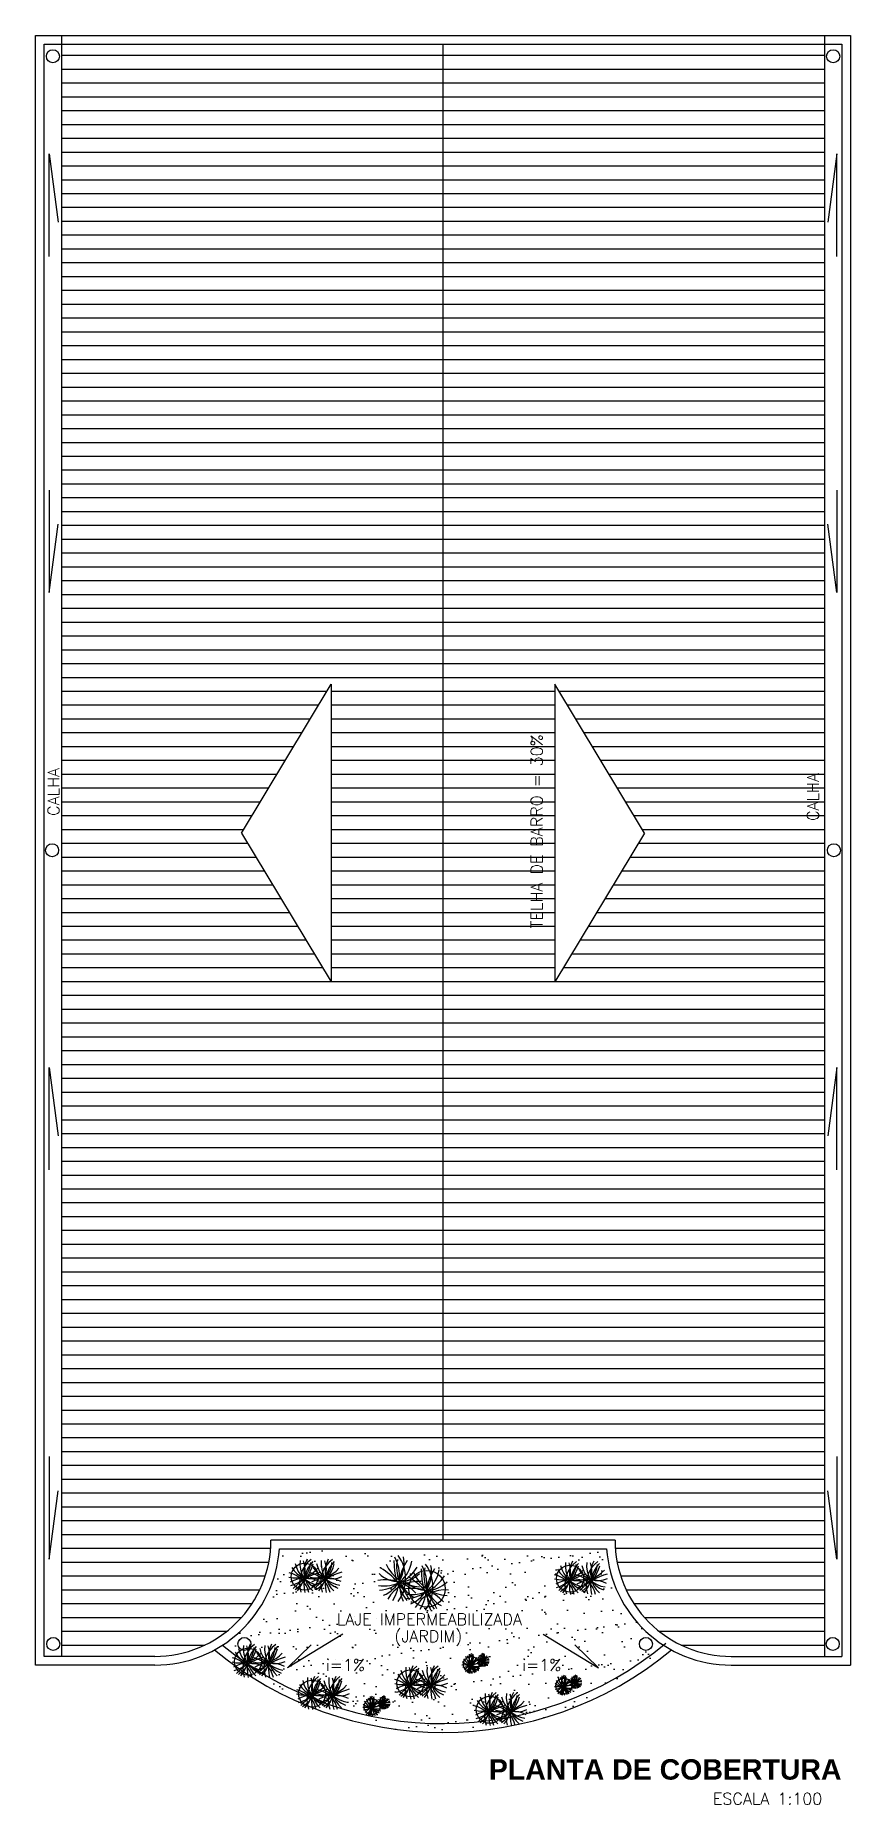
# Model space of a CAD drawing. Extents: x -230.3 to -156.5, y 53.3 to 122.6.
# Drawn here: x -194.61 to -180.61, y 76.82 to 107.22 of the extents above; entities that cross this region are included whole.
import ezdxf
from ezdxf.enums import TextEntityAlignment as Align

# ---------------------------------------------------------------- set-up
doc = ezdxf.new("R2010")
doc.units = 0
doc.header["$MEASUREMENT"] = 0
for name, color, linetype in [('ALVENARIA', 7, 'CONTINUOUS'), ('ALVENARIA1', 44, 'CONTINUOUS'), ('ALVENARIA2', 9, 'CONTINUOUS'), ('COBERTURA', 6, 'CONTINUOUS'), ('COTA', 1, 'CONTINUOUS'), ('JARDIM', 90, 'CONTINUOUS'), ('TEXTO2', 40, 'CONTINUOUS'), ('TEXTO5', 5, 'CONTINUOUS')]:
    doc.layers.add(name, color=color, linetype=linetype)
doc.styles.add('SANSSERIFBOLD', font='sasb____.pfb')
doc.styles.add('SIMPLEX', font='SIMPLEX.SHX')

msp = doc.modelspace()

# ---------------------------------------------------------------- texts
at = {"layer": 'TEXTO2', "style": 'SIMPLEX'}
for s, p in [('TELHA DE BARRO = 30%', (-185.895, 93.54)), ('CALHA ', (-194.195, 94.287)), ('CALHA ', (-181.154, 94.2))]:
    msp.add_text(s, height=0.2, rotation=90, dxfattribs=at).set_placement(p, align=Align.CENTER)
for s, p in [('LAJE IMPERMEABILIZADA', (-189.43, 79.905)), ('(JARDIM)', (-188.44, 79.613)), ('i=1%', (-189.616, 79.118)), ('i=1%', (-186.245, 79.118)), ('ESCALA 1:100', (-182.969, 76.821))]:
    msp.add_text(s, height=0.2, dxfattribs=at).set_placement(p)
at = {"layer": 'TEXTO5', "style": 'SANSSERIFBOLD'}
msp.add_text('PLANTA DE COBERTURA', height=0.35, dxfattribs=at).set_placement((-180.762, 77.25), align=Align.RIGHT)

# ---------------------------------------------------------------- hatches: boundary and pattern name
at = {"layer": 'COTA'}
h = msp.add_hatch(dxfattribs=at)
h.set_pattern_fill('LINE', color=256, scale=1.9, style=0)
h.paths.add_polyline_path([(-187.606, 107.067), (-194.156, 107.067), (-194.156, 79.367), (-192.556, 79.367, 0.414923), (-190.561, 81.367), (-187.606, 81.367)])
h.paths.add_polyline_path([(-189.527, 90.958), (-191.066, 93.513), (-189.527, 96.068)], flags=16)
h.paths.add_polyline_path([(-181.056, 107.067), (-187.606, 107.067), (-187.606, 81.367), (-184.651, 81.367, 0.414923), (-182.656, 79.367), (-181.056, 79.367)])
h.paths.add_polyline_path([(-185.684, 90.958), (-185.684, 96.068), (-184.146, 93.513)], flags=16)
h.paths.add_polyline_path([(-194.145, 93.651), (-194.145, 94.685), (-194.445, 94.685), (-194.445, 93.651)], flags=9)
h.paths.add_polyline_path([(-185.845, 91.561), (-185.845, 95.519), (-186.145, 95.519), (-186.145, 91.561)], flags=24)
h.paths.add_polyline_path([(-181.104, 93.564), (-181.104, 94.598), (-181.404, 94.598), (-181.404, 93.564)], flags=24)
at = {"layer": 'JARDIM'}
h = msp.add_hatch(dxfattribs=at)
h.set_pattern_fill('AR-SAND', color=256, scale=0.25, style=0)
h.paths.add_polyline_path([(-183.818, 79.559, -0.236938), (-184.796, 81.217), (-190.416, 81.217, -0.236938), (-191.394, 79.559, 0.017441), (-191.06, 79.306, -0.230589), (-190.857, 79.309, -0.002161), (-190.854, 79.313, -0.002823), (-190.855, 79.308, -0.146758), (-190.756, 79.217, 0.021245), (-190.729, 79.248, 0.069163), (-190.661, 79.132, -0.076944), (-190.596, 79.272, -0.014578), (-190.59, 79.297, -0.095675), (-190.593, 79.097, 0.001619), (-190.59, 79.098, -0.106848), (-190.489, 79.313, -0.133367), (-190.581, 79.101, 0.026735), (-190.533, 79.12, -0.016426), (-190.562, 79.075, -0.046329), (-190.465, 79.063, -0.066861), (-190.564, 79.072, -0.009297), (-190.582, 79.048, 0.036797), (-190.557, 78.988, 0.025377), (-190.013, 78.716, -0.30946), (-189.754, 78.758, -0.002161), (-189.751, 78.761, -0.002823), (-189.751, 78.756, -0.146758), (-189.653, 78.666, 0.021245), (-189.625, 78.696, 0.069163), (-189.557, 78.581, -0.076944), (-189.493, 78.72, -0.014578), (-189.487, 78.745, -0.095675), (-189.49, 78.546, 0.001619), (-189.487, 78.547, -0.106848), (-189.386, 78.761, -0.133367), (-189.478, 78.55, 0.026735), (-189.43, 78.569, -0.016426), (-189.459, 78.523, -0.046329), (-189.362, 78.512, -0.066861), (-189.461, 78.521, -0.004541), (-189.469, 78.509, 0.024841), (-188.894, 78.352, -0.013587), (-188.881, 78.38, -0.2932), (-188.96, 78.503, -0.446717), (-188.81, 78.637, -0.002161), (-188.809, 78.64, -0.002823), (-188.809, 78.637, -0.215594), (-188.713, 78.579, -0.014648), (-188.686, 78.598, 0.055738), (-188.653, 78.571, -0.076944), (-188.647, 78.632, -0.014578), (-188.648, 78.642, -0.095675), (-188.623, 78.567, 0.001619), (-188.622, 78.568, -0.106848), (-188.612, 78.661, -0.133367), (-188.619, 78.57, 0.026735), (-188.604, 78.583, -0.016426), (-188.609, 78.563, -0.046329), (-188.571, 78.571, -0.066861), (-188.609, 78.561, -0.019552), (-188.617, 78.537, 0.006687), (-188.616, 78.532, 0.005097), (-188.619, 78.534, -0.00795), (-188.623, 78.524, -0.045961), (-188.629, 78.486, -0.042346), (-188.643, 78.517, 0.036313), (-188.669, 78.468, -0.023486), (-188.695, 78.465, -0.361301), (-188.839, 78.368, -0.022633), (-188.848, 78.342, 0.076224), (-187.032, 78.24, -0.034826), (-187.035, 78.272, -0.550393), (-186.703, 78.482, -0.002161), (-186.7, 78.486, -0.002823), (-186.701, 78.481, -0.146758), (-186.603, 78.391, 0.021245), (-186.575, 78.421, 0.064439), (-186.512, 78.313, 0.000349), (-186.504, 78.314, -0.072379), (-186.442, 78.445, -0.014578), (-186.436, 78.47, -0.06751), (-186.431, 78.328, 0.000489), (-186.419, 78.331, -0.078971), (-186.335, 78.486, -0.089317), (-186.385, 78.338, 0.120154)])
h.paths.add_polyline_path([(-188.066, 79.114, -0.002161), (-188.063, 79.118, -0.002823), (-188.064, 79.113, -0.146758), (-187.966, 79.023, 0.021245), (-187.938, 79.053, 0.069163), (-187.87, 78.938, -0.076944), (-187.805, 79.077, -0.014578), (-187.799, 79.102, -0.095675), (-187.803, 78.903, 0.001619), (-187.8, 78.904, -0.106848), (-187.698, 79.118, -0.133367), (-187.79, 78.907, 0.026735), (-187.742, 78.925, -0.016426), (-187.771, 78.88, -0.046329), (-187.674, 78.869, -0.066861), (-187.773, 78.878, -0.019552), (-187.812, 78.827, 0.006687), (-187.813, 78.812, 0.005097), (-187.819, 78.819, -0.00795), (-187.836, 78.799, -0.045961), (-187.882, 78.715, -0.042346), (-187.889, 78.799, 0.031568), (-187.979, 78.718, -0.01891), (-188.01, 78.732, -0.6501), (-188.398, 78.904, -0.550393)], flags=16)
h.paths.add_polyline_path([(-188.17, 79.077, -0.014578), (-188.164, 79.102, -0.097754), (-188.168, 78.898, 0.007837), (-188.165, 78.885, 0.011576), (-188.149, 78.88, -0.052184), (-188.039, 78.869, -0.066861), (-188.138, 78.878, -0.030703), (-188.201, 78.799, -0.045961), (-188.247, 78.715, -0.191317)], flags=0)
h.paths.add_polyline_path([(-188.151, 80.369, -0.01891), (-188.196, 80.363, 0.031568), (-188.279, 80.504, -0.042346), (-188.322, 80.398, -0.045961), (-188.348, 80.526, -0.00795), (-188.362, 80.558, 0.005097), (-188.372, 80.551, 0.006687), (-188.368, 80.571, -0.019552), (-188.397, 80.652, -0.066861), (-188.528, 80.68, -0.046329), (-188.399, 80.656, -0.016426), (-188.418, 80.726, 0.026735), (-188.364, 80.682, -0.133367), (-188.397, 80.992, -0.106848), (-188.353, 80.675, 0.001619), (-188.349, 80.672, -0.095675), (-188.273, 80.931, -0.014578), (-188.276, 80.896, -0.076944), (-188.249, 80.691, 0.069163), (-188.114, 80.812, 0.021245), (-188.091, 80.762, -0.146758), (-187.928, 80.839, -0.002823), (-187.927, 80.845, -0.002161), (-187.924, 80.839, -0.455701), (-187.567, 80.529, -0.763374)], flags=16)
h.paths.add_polyline_path([(-187.927, 80.505, -0.066861), (-188.058, 80.534, -0.052184), (-187.912, 80.504, 0.011576), (-187.889, 80.504, 0.007837), (-187.879, 80.52, -0.097754), (-187.803, 80.784, -0.014578), (-187.805, 80.75, -0.191317), (-187.851, 80.251, -0.045961), (-187.878, 80.379, -0.030703)], flags=0)
h.paths.add_polyline_path([(-187.107, 79.367, -0.002161), (-187.106, 79.37, -0.002823), (-187.105, 79.367, -0.215594), (-187.01, 79.309, -0.014648), (-186.983, 79.328, 0.055738), (-186.949, 79.301, -0.076944), (-186.943, 79.361, -0.014578), (-186.944, 79.372, -0.095675), (-186.92, 79.297, 0.001619), (-186.919, 79.297, -0.106848), (-186.909, 79.391, -0.133367), (-186.916, 79.3, 0.026735), (-186.9, 79.313, -0.016426), (-186.905, 79.292, -0.046329), (-186.867, 79.3, -0.066861), (-186.906, 79.291, -0.019552), (-186.913, 79.267, 0.006687), (-186.912, 79.261, 0.005097), (-186.915, 79.263, -0.00795), (-186.919, 79.254, -0.045961), (-186.925, 79.216, -0.042346), (-186.939, 79.247, 0.036313), (-186.965, 79.198, -0.023486), (-186.991, 79.195, -0.867182), (-187.257, 79.232, -0.446717)], flags=16)
h.paths.add_polyline_path([(-187.157, 79.327, -0.014578), (-187.158, 79.342, -0.095675), (-187.122, 79.231, 0.033425), (-187.093, 79.255, -0.016426), (-187.101, 79.225, -0.046329), (-187.045, 79.237, -0.066861), (-187.101, 79.223, -0.030703), (-187.121, 79.168, -0.045961), (-187.13, 79.113, -0.084031), (-187.162, 79.205, 0.002835), (-187.165, 79.206, 0.002345), (-187.163, 79.207, -0.103735)], flags=0)
h.paths.add_polyline_path([(-189.629, 80.659, 0.006687), (-189.63, 80.644, 0.005097), (-189.636, 80.651, -0.00795), (-189.653, 80.631, -0.045961), (-189.7, 80.547, -0.042346), (-189.707, 80.632, 0.031568), (-189.797, 80.55, -0.01891), (-189.827, 80.564, -0.6501), (-190.215, 80.736, -0.550393), (-189.883, 80.946, -0.002161), (-189.88, 80.95, -0.002823), (-189.881, 80.945, -0.146758), (-189.783, 80.855, 0.021245), (-189.755, 80.885, 0.069163), (-189.687, 80.77, -0.076944), (-189.622, 80.909, -0.014578), (-189.617, 80.934, -0.095675), (-189.62, 80.735, 0.001619), (-189.617, 80.736, -0.106848), (-189.516, 80.95, -0.133367), (-189.607, 80.739, 0.026735), (-189.559, 80.757, -0.016426), (-189.589, 80.712, -0.046329), (-189.492, 80.701, -0.066861), (-189.59, 80.71, -0.019552)], flags=16)
h.paths.add_polyline_path([(-190.018, 80.631, -0.045961), (-190.065, 80.547, -0.191317), (-189.987, 80.909, -0.014578), (-189.982, 80.934, -0.097754), (-189.986, 80.731, 0.007837), (-189.982, 80.717, 0.011576), (-189.966, 80.712, -0.052184), (-189.857, 80.701, -0.066861), (-189.955, 80.71, -0.030703)], flags=0)
h.paths.add_polyline_path([(-191.13, 79.581, -1), (-190.905, 79.581, -1)], flags=16)
h.paths.add_polyline_path([(-185.516, 78.994, -0.002161), (-185.516, 78.997, -0.002823), (-185.515, 78.994, -0.215594), (-185.42, 78.936, -0.014648), (-185.393, 78.955, 0.055738), (-185.359, 78.928, -0.076944), (-185.353, 78.989, -0.014578), (-185.354, 78.999, -0.095675), (-185.33, 78.924, 0.001619), (-185.329, 78.924, -0.106848), (-185.318, 79.018, -0.133367), (-185.326, 78.927, 0.026735), (-185.31, 78.94, -0.016426), (-185.315, 78.919, -0.046329), (-185.277, 78.928, -0.066861), (-185.315, 78.918, -0.019552), (-185.323, 78.894, 0.006687), (-185.322, 78.888, 0.005097), (-185.325, 78.89, -0.00795), (-185.329, 78.881, -0.045961), (-185.335, 78.843, -0.042346), (-185.349, 78.874, 0.036313), (-185.375, 78.825, -0.023486), (-185.401, 78.822, -0.867182), (-185.666, 78.86, -0.446717)], flags=17)
h.paths.add_polyline_path([(-185.567, 78.954, -0.014578), (-185.568, 78.969, -0.095675), (-185.532, 78.858, 0.033425), (-185.503, 78.882, -0.016426), (-185.511, 78.852, -0.046329), (-185.455, 78.864, -0.066861), (-185.511, 78.85, -0.030703), (-185.531, 78.795, -0.045961), (-185.54, 78.74, -0.084031), (-185.572, 78.832, 0.002835), (-185.575, 78.833, 0.002345), (-185.573, 78.834, -0.103735)], flags=16)
h.paths.add_polyline_path([(-185.655, 80.704, -0.550393), (-185.324, 80.914, -0.002161), (-185.321, 80.918, -0.002823), (-185.322, 80.913, -0.146758), (-185.224, 80.823, 0.021245), (-185.196, 80.853, 0.069163), (-185.128, 80.738, -0.076944), (-185.063, 80.877, -0.014578), (-185.057, 80.902, -0.095675), (-185.06, 80.702, 0.001619), (-185.057, 80.703, -0.106848), (-184.956, 80.918, -0.133367), (-185.048, 80.706, 0.026735), (-185, 80.725, -0.016426), (-185.029, 80.68, -0.046329), (-184.932, 80.669, -0.066861), (-185.031, 80.677, -0.019552), (-185.07, 80.627, 0.006687), (-185.071, 80.612, 0.005097), (-185.076, 80.619, -0.00795), (-185.094, 80.599, -0.045961), (-185.14, 80.515, -0.042346), (-185.147, 80.599, 0.031568), (-185.237, 80.517, -0.01891), (-185.268, 80.532, -0.6501)], flags=16)
h.paths.add_polyline_path([(-185.428, 80.877, -0.014578), (-185.422, 80.902, -0.097754), (-185.426, 80.698, 0.007837), (-185.423, 80.685, 0.011576), (-185.407, 80.68, -0.052184), (-185.297, 80.669, -0.066861), (-185.396, 80.677, -0.030703), (-185.458, 80.599, -0.045961), (-185.505, 80.515, -0.191317)], flags=0)
h.paths.add_polyline_path([(-184.008, 79.581, -1), (-184.233, 79.581, -1)], flags=16)
h.paths.add_polyline_path([(-183.681, 79.478, -0.018601), (-183.818, 79.559, -0.115074), (-186.267, 78.363, -0.06877), (-186.379, 78.293, -0.016426), (-186.408, 78.248, -0.08176), (-186.24, 78.216, 0.117592)])
h.paths.add_polyline_path([(-187.032, 78.24, -0.103241), (-189.469, 78.509, -0.004756), (-189.478, 78.496, 0.120631), (-189.367, 78.32, 0.098767), (-186.972, 78.095, -0.003299), (-186.963, 78.104, -0.16895)])
h.paths.add_polyline_path([(-190.603, 79.015, 0.081444), (-190.588, 78.834, 0.022947), (-190.082, 78.583, -0.16636), (-190.013, 78.716, -0.027595)], flags=17)
h.paths.add_polyline_path([(-191.394, 79.559, -0.018601), (-191.531, 79.478, 0.018699), (-191.166, 79.198, -0.168141), (-191.06, 79.306, -0.017441)])
h.paths.add_polyline_path([(-188.516, 79.47), (-187.097, 79.47), (-187.097, 79.928), (-188.516, 79.928)], flags=24)
h.paths.add_polyline_path([(-186.295, 79.068), (-185.547, 79.068), (-185.547, 79.368), (-186.295, 79.368)], flags=25)
h.paths.add_polyline_path([(-189.666, 79.068), (-188.919, 79.068), (-188.919, 79.368), (-189.666, 79.368)], flags=24)
h.paths.add_polyline_path([(-189.48, 79.855), (-185.723, 79.855), (-185.723, 80.155), (-189.48, 80.155)], flags=24)

# ---------------------------------------------------------------- linework, layer by layer
at = {"layer": 'ALVENARIA'}
for p, q in [((-194.606, 107.217), (-180.606, 107.217)), ((-194.606, 79.217), (-194.606, 107.217)), ((-194.456, 107.067), (-180.756, 107.067)), ((-194.456, 79.367), (-194.456, 107.067)), ((-187.606, 107.067), (-187.606, 81.367)), ((-180.756, 107.067), (-180.756, 79.367)), ((-180.606, 107.217), (-180.606, 79.217)), ((-190.561, 81.367), (-184.651, 81.367)), ((-190.416, 81.217), (-184.796, 81.217)), ((-192.556, 79.367), (-194.456, 79.367)), ((-182.656, 79.367), (-180.756, 79.367)), ((-192.556, 79.217), (-194.606, 79.217)), ((-182.656, 79.217), (-180.606, 79.217))]:
    msp.add_line(p, q, dxfattribs=at)
for centre, radius, start, end in [((-192.556, 81.362), 1.995, 270, 0.1388), ((-192.556, 81.362), 2.145, 270, 356.1197), ((-182.656, 81.362), 2.145, 183.8803, 270), ((-182.656, 81.362), 1.995, 179.8612, 270)]:
    msp.add_arc(centre, radius, start, end, dxfattribs=at)
at = {"layer": 'ALVENARIA1'}
for p, q in [((-194.156, 107.217), (-194.156, 79.367)), ((-181.056, 107.217), (-181.056, 79.367)), ((-194.37, 105.179), (-194.213, 104.006)), ((-194.37, 103.419), (-194.37, 105.179)), ((-180.842, 105.179), (-180.999, 104.006)), ((-180.842, 103.419), (-180.842, 105.179)), ((-194.37, 99.406), (-194.37, 97.646)), ((-180.842, 99.406), (-180.842, 97.646)), ((-194.37, 97.646), (-194.213, 98.819)), ((-180.842, 97.646), (-180.999, 98.819)), ((-194.37, 87.725), (-194.37, 89.485)), ((-194.37, 89.485), (-194.213, 88.312)), ((-180.842, 89.485), (-180.999, 88.312)), ((-180.842, 87.725), (-180.842, 89.485)), ((-194.37, 82.8), (-194.37, 81.04)), ((-180.842, 82.8), (-180.842, 81.04)), ((-194.37, 81.04), (-194.213, 82.213)), ((-180.842, 81.04), (-180.999, 82.213)), ((-189.328, 79.749), (-190.277, 79.17)), ((-185.883, 79.749), (-184.935, 79.17)), ((-190.277, 79.17), (-189.871, 79.566)), ((-184.935, 79.17), (-185.341, 79.566))]:
    msp.add_line(p, q, dxfattribs=at)
for radius, start in [(6.15, 230.3396), (6, 230.8525)]:
    msp.add_arc((-187.606, 84.212), radius, start, 309.6604, dxfattribs=at)
at = {"layer": 'ALVENARIA2'}
for p, q in [((-191.066, 93.513), (-189.527, 96.068)), ((-189.527, 96.068), (-189.527, 90.958)), ((-185.684, 96.068), (-185.684, 90.958)), ((-184.146, 93.513), (-185.684, 96.068)), ((-191.066, 93.513), (-189.527, 90.958)), ((-184.146, 93.513), (-185.684, 90.958))]:
    msp.add_line(p, q, dxfattribs=at)
at = {"layer": 'COBERTURA'}
for centre in [(-194.306, 106.859), (-180.905, 106.859), (-194.319, 93.217), (-180.892, 93.217), (-194.3, 79.581), (-191.017, 79.581), (-184.121, 79.581), (-180.912, 79.581)]:
    msp.add_circle(centre, 0.112, dxfattribs=at)
at = {"layer": 'JARDIM'}
for centre, radius in [((-189.983, 80.736), 0.232), ((-185.423, 80.704), 0.232), ((-187.881, 80.529), 0.314), ((-190.956, 79.277), 0.232), ((-187.121, 79.232), 0.135), ((-188.165, 78.904), 0.232), ((-189.853, 78.726), 0.232), ((-185.531, 78.86), 0.135), ((-188.825, 78.503), 0.135), ((-186.802, 78.45), 0.232)]:
    msp.add_circle(centre, radius, dxfattribs=at)
for centre, radius, start, end in [((-190.124, 81.197), 0.483, 254.6842, 319.3279), ((-190.316, 81.014), 0.44, 283.0268, 355.7665), ((-189.873, 81.073), 0.372, 208.3634, 296.259), ((-190.625, 81.18), 0.818, 305.8105, 344.1154), ((-189.672, 81.073), 0.486, 193.1846, 261.312), ((-190.499, 80.843), 0.526, 318.4266, 18.1677), ((-189.57, 80.631), 0.502, 126.891, 198.3431), ((-189.621, 80.956), 0.443, 172.6099, 249.3531), ((-189.557, 80.824), 0.438, 151.1844, 229.1335), ((-189.435, 80.609), 0.561, 136.1311, 194.9477), ((-189.759, 81.197), 0.483, 254.6842, 319.3279), ((-189.951, 81.014), 0.44, 283.0268, 355.7665), ((-189.508, 81.073), 0.372, 208.3634, 296.259), ((-190.26, 81.18), 0.818, 305.8105, 344.1154), ((-189.307, 81.073), 0.486, 193.1846, 261.312), ((-190.134, 80.843), 0.526, 318.4266, 18.1677), ((-189.205, 80.631), 0.502, 126.891, 198.3431), ((-189.256, 80.956), 0.443, 172.6099, 249.3531), ((-189.192, 80.824), 0.438, 151.1844, 229.1335), ((-189.07, 80.609), 0.561, 136.1311, 194.9477), ((-188.617, 81.234), 0.656, 261.3709, 329.4984), ((-188.73, 81.104), 0.598, 273.3298, 350.0731), ((-189.358, 79.775), 1.303, 25.4134, 58.276), ((-188.865, 80.959), 0.592, 293.5494, 11.4985), ((-187.984, 81.213), 0.652, 203.3551, 267.9988), ((-189.109, 80.731), 0.758, 327.7352, 26.5519), ((-187.344, 80.989), 1.105, 178.5676, 216.8724), ((-187.81, 80.899), 0.594, 166.9165, 239.6561), ((-188.926, 80.705), 0.678, 324.3398, 35.7919), ((-187.642, 80.605), 0.71, 144.5153, 204.2564), ((-188.259, 80.957), 0.598, 273.3298, 350.0731), ((-188.394, 80.812), 0.592, 293.5494, 11.4985), ((-188.639, 80.584), 0.758, 327.7352, 26.5519), ((-186.874, 80.842), 1.105, 178.5676, 216.8724), ((-187.34, 80.752), 0.594, 166.9165, 239.6561), ((-188.456, 80.558), 0.678, 324.3398, 35.7919), ((-187.172, 80.458), 0.71, 144.5153, 204.2564), ((-185.757, 80.981), 0.44, 283.0268, 355.7665), ((-185.313, 81.04), 0.372, 208.3634, 296.259), ((-186.066, 81.147), 0.818, 305.8105, 344.1154), ((-185.113, 81.04), 0.486, 193.1846, 261.312), ((-185.94, 80.81), 0.526, 318.4266, 18.1677), ((-185.01, 80.598), 0.502, 126.891, 198.3431), ((-185.061, 80.923), 0.443, 172.6099, 249.3531), ((-184.875, 80.576), 0.561, 136.1311, 194.9477), ((-184.998, 80.791), 0.438, 151.1844, 229.1335), ((-185.392, 80.981), 0.44, 283.0268, 355.7665), ((-184.948, 81.04), 0.372, 208.3634, 296.259), ((-185.701, 81.147), 0.818, 305.8105, 344.1154), ((-184.748, 81.04), 0.486, 193.1846, 261.312), ((-185.575, 80.81), 0.526, 318.4266, 18.1677), ((-184.645, 80.598), 0.502, 126.891, 198.3431), ((-184.696, 80.923), 0.443, 172.6099, 249.3531), ((-184.511, 80.576), 0.561, 136.1311, 194.9477), ((-184.633, 80.791), 0.438, 151.1844, 229.1335), ((-190.339, 80.375), 0.437, 11.7783, 78.0078), ((-189.966, 80.184), 0.528, 62.3844, 119.9728), ((-189.469, 79.878), 0.964, 104.407, 137.2696), ((-189.974, 80.375), 0.437, 11.7783, 78.0078), ((-189.601, 80.184), 0.528, 62.3844, 119.9728), ((-189.105, 79.878), 0.964, 104.407, 137.2696), ((-188.595, 79.97), 0.714, 42.7101, 100.2985), ((-188.358, 81.153), 0.503, 226.4239, 314.3196), ((-188.037, 80.066), 0.59, 84.6752, 150.9046), ((-188.146, 81.087), 0.656, 261.3709, 329.4984), ((-187.887, 81.007), 0.503, 226.4239, 314.3196), ((-188.888, 79.628), 1.303, 25.4134, 58.276), ((-187.514, 81.066), 0.652, 203.3551, 267.9988), ((-185.564, 81.165), 0.483, 254.6842, 319.3279), ((-185.779, 80.342), 0.437, 11.7783, 78.0078), ((-185.407, 80.152), 0.528, 62.3844, 119.9728), ((-184.91, 79.846), 0.964, 104.407, 137.2696), ((-185.199, 81.165), 0.483, 254.6842, 319.3279), ((-185.415, 80.342), 0.437, 11.7783, 78.0078), ((-185.042, 80.152), 0.528, 62.3844, 119.9728), ((-184.545, 79.846), 0.964, 104.407, 137.2696), ((-188.124, 79.823), 0.714, 42.7101, 100.2985), ((-187.567, 79.919), 0.59, 84.6752, 150.9046), ((-191.097, 79.738), 0.483, 254.6842, 319.3279), ((-191.312, 78.915), 0.437, 11.7783, 78.0078), ((-191.289, 79.554), 0.44, 283.0268, 355.7665), ((-190.846, 79.614), 0.372, 208.3634, 296.259), ((-190.443, 78.419), 0.964, 104.407, 137.2696), ((-191.599, 79.721), 0.818, 305.8105, 344.1154), ((-190.645, 79.613), 0.486, 193.1846, 261.312), ((-191.473, 79.383), 0.526, 318.4266, 18.1677), ((-190.543, 79.171), 0.502, 126.891, 198.3431), ((-190.594, 79.496), 0.443, 172.6099, 249.3531), ((-190.408, 79.149), 0.561, 136.1311, 194.9477), ((-190.531, 79.365), 0.438, 151.1844, 229.1335), ((-190.732, 79.738), 0.483, 254.6842, 319.3279), ((-190.947, 78.915), 0.437, 11.7783, 78.0078), ((-190.925, 79.554), 0.44, 283.0268, 355.7665), ((-190.481, 79.614), 0.372, 208.3634, 296.259), ((-190.078, 78.419), 0.964, 104.407, 137.2696), ((-191.234, 79.721), 0.818, 305.8105, 344.1154), ((-190.281, 79.613), 0.486, 193.1846, 261.312), ((-191.108, 79.383), 0.526, 318.4266, 18.1677), ((-190.178, 79.171), 0.502, 126.891, 198.3431), ((-190.229, 79.496), 0.443, 172.6099, 249.3531), ((-190.043, 79.149), 0.561, 136.1311, 194.9477), ((-190.166, 79.365), 0.438, 151.1844, 229.1335), ((-187.286, 79.46), 0.281, 273.7121, 338.3557), ((-187.358, 79.322), 0.256, 302.0547, 14.7943), ((-186.964, 79.422), 0.258, 191.6377, 268.381), ((-187.426, 79.193), 0.306, 337.4545, 37.1955), ((-187.559, 79.355), 0.477, 324.8384, 3.1432), ((-186.874, 79.253), 0.292, 145.9189, 217.371), ((-186.904, 79.361), 0.255, 170.2123, 248.1614), ((-186.795, 79.266), 0.327, 155.1589, 213.9756), ((-186.921, 79.437), 0.147, 227.3913, 315.2869), ((-187.031, 79.452), 0.191, 273.7121, 338.3557), ((-186.846, 79.463), 0.192, 212.2125, 280.3399), ((-187.08, 79.358), 0.174, 302.0547, 14.7943), ((-186.812, 79.426), 0.175, 191.6377, 268.381), ((-186.617, 79.043), 0.381, 123.4348, 156.2974), ((-187.126, 79.271), 0.208, 337.4545, 37.1955), ((-187.217, 79.38), 0.324, 324.8384, 3.1432), ((-186.751, 79.311), 0.198, 145.9189, 217.371), ((-186.771, 79.385), 0.173, 170.2123, 248.1614), ((-186.698, 79.32), 0.222, 155.1589, 213.9756), ((-190.94, 78.725), 0.528, 62.3844, 119.9728), ((-190.575, 78.725), 0.528, 62.3844, 119.9728), ((-188.306, 79.365), 0.483, 254.6842, 319.3279), ((-188.499, 79.182), 0.44, 283.0268, 355.7665), ((-188.055, 79.241), 0.372, 208.3634, 296.259), ((-188.808, 79.348), 0.818, 305.8105, 344.1154), ((-187.855, 79.24), 0.486, 193.1846, 261.312), ((-188.682, 79.011), 0.526, 318.4266, 18.1677), ((-187.753, 78.799), 0.502, 126.891, 198.3431), ((-187.803, 79.124), 0.443, 172.6099, 249.3531), ((-187.618, 78.777), 0.561, 136.1311, 194.9477), ((-187.74, 78.992), 0.438, 151.1844, 229.1335), ((-187.941, 79.365), 0.483, 254.6842, 319.3279), ((-188.134, 79.182), 0.44, 283.0268, 355.7665), ((-187.69, 79.241), 0.372, 208.3634, 296.259), ((-188.443, 79.348), 0.818, 305.8105, 344.1154), ((-187.49, 79.24), 0.486, 193.1846, 261.312), ((-188.317, 79.011), 0.526, 318.4266, 18.1677), ((-187.388, 78.799), 0.502, 126.891, 198.3431), ((-187.439, 79.124), 0.443, 172.6099, 249.3531), ((-187.253, 78.777), 0.561, 136.1311, 194.9477), ((-187.375, 78.992), 0.438, 151.1844, 229.1335), ((-187.249, 78.966), 0.254, 30.8062, 97.0357), ((-187.125, 79.439), 0.217, 227.3913, 315.2869), ((-187.014, 79.477), 0.283, 212.2125, 280.3399), ((-187.007, 78.931), 0.308, 81.4123, 139.0007), ((-186.676, 78.857), 0.562, 123.4348, 156.2974), ((-187.006, 79.116), 0.173, 30.8062, 97.0357), ((-186.842, 79.093), 0.209, 81.4123, 139.0007), ((-185.284, 78.88), 0.292, 145.9189, 217.371), ((-185.314, 78.989), 0.255, 170.2123, 248.1614), ((-185.205, 78.893), 0.327, 155.1589, 213.9756), ((-185.161, 78.938), 0.198, 145.9189, 217.371), ((-185.181, 79.012), 0.173, 170.2123, 248.1614), ((-185.108, 78.947), 0.222, 155.1589, 213.9756), ((-189.994, 79.187), 0.483, 254.6842, 319.3279), ((-190.209, 78.364), 0.437, 11.7783, 78.0078), ((-190.186, 79.003), 0.44, 283.0268, 355.7665), ((-189.743, 79.062), 0.372, 208.3634, 296.259), ((-189.34, 77.868), 0.964, 104.407, 137.2696), ((-190.495, 79.169), 0.818, 305.8105, 344.1154), ((-189.542, 79.062), 0.486, 193.1846, 261.312), ((-190.37, 78.832), 0.526, 318.4266, 18.1677), ((-189.44, 78.62), 0.502, 126.891, 198.3431), ((-189.491, 78.945), 0.443, 172.6099, 249.3531), ((-189.427, 78.813), 0.438, 151.1844, 229.1335), ((-189.305, 78.598), 0.561, 136.1311, 194.9477), ((-189.629, 79.187), 0.483, 254.6842, 319.3279), ((-189.844, 78.364), 0.437, 11.7783, 78.0078), ((-189.821, 79.003), 0.44, 283.0268, 355.7665), ((-189.378, 79.062), 0.372, 208.3634, 296.259), ((-188.975, 77.868), 0.964, 104.407, 137.2696), ((-190.13, 79.169), 0.818, 305.8105, 344.1154), ((-189.177, 79.062), 0.486, 193.1846, 261.312), ((-190.005, 78.832), 0.526, 318.4266, 18.1677), ((-189.075, 78.62), 0.502, 126.891, 198.3431), ((-189.126, 78.945), 0.443, 172.6099, 249.3531), ((-188.94, 78.598), 0.561, 136.1311, 194.9477), ((-189.063, 78.813), 0.438, 151.1844, 229.1335), ((-188.522, 78.543), 0.437, 11.7783, 78.0078), ((-188.149, 78.352), 0.528, 62.3844, 119.9728), ((-187.652, 78.046), 0.964, 104.407, 137.2696), ((-188.157, 78.543), 0.437, 11.7783, 78.0078), ((-187.784, 78.352), 0.528, 62.3844, 119.9728), ((-187.287, 78.046), 0.964, 104.407, 137.2696), ((-186.39, 78.345), 0.502, 126.891, 198.3431), ((-186.44, 78.67), 0.443, 172.6099, 249.3531), ((-186.377, 78.538), 0.438, 151.1844, 229.1335), ((-186.025, 78.345), 0.502, 126.891, 198.3431), ((-186.076, 78.67), 0.443, 172.6099, 249.3531), ((-186.012, 78.538), 0.438, 151.1844, 229.1335), ((-185.659, 78.593), 0.254, 30.8062, 97.0357), ((-185.535, 79.066), 0.217, 227.3913, 315.2869), ((-185.696, 79.087), 0.281, 273.7121, 338.3557), ((-185.424, 79.104), 0.283, 212.2125, 280.3399), ((-185.417, 78.559), 0.308, 81.4123, 139.0007), ((-185.767, 78.949), 0.256, 302.0547, 14.7943), ((-185.374, 79.049), 0.258, 191.6377, 268.381), ((-185.086, 78.484), 0.562, 123.4348, 156.2974), ((-185.836, 78.82), 0.306, 337.4545, 37.1955), ((-185.969, 78.982), 0.477, 324.8384, 3.1432), ((-185.416, 78.743), 0.173, 30.8062, 97.0357), ((-185.331, 79.065), 0.147, 227.3913, 315.2869), ((-185.441, 79.079), 0.191, 273.7121, 338.3557), ((-185.256, 79.09), 0.192, 212.2125, 280.3399), ((-185.252, 78.72), 0.209, 81.4123, 139.0007), ((-185.49, 78.985), 0.174, 302.0547, 14.7943), ((-185.222, 79.053), 0.175, 191.6377, 268.381), ((-185.027, 78.67), 0.381, 123.4348, 156.2974), ((-185.536, 78.898), 0.208, 337.4545, 37.1955), ((-185.627, 79.007), 0.324, 324.8384, 3.1432), ((-189.836, 78.174), 0.528, 62.3844, 119.9728), ((-189.472, 78.174), 0.528, 62.3844, 119.9728), ((-188.952, 78.236), 0.254, 30.8062, 97.0357), ((-188.828, 78.709), 0.217, 227.3913, 315.2869), ((-188.99, 78.73), 0.281, 273.7121, 338.3557), ((-188.718, 78.747), 0.283, 212.2125, 280.3399), ((-188.711, 78.202), 0.308, 81.4123, 139.0007), ((-189.061, 78.592), 0.256, 302.0547, 14.7943), ((-188.667, 78.692), 0.258, 191.6377, 268.381), ((-188.379, 78.128), 0.562, 123.4348, 156.2974), ((-189.13, 78.463), 0.306, 337.4545, 37.1955), ((-189.263, 78.625), 0.477, 324.8384, 3.1432), ((-188.578, 78.523), 0.292, 145.9189, 217.371), ((-188.607, 78.632), 0.255, 170.2123, 248.1614), ((-188.499, 78.537), 0.327, 155.1589, 213.9756), ((-188.709, 78.387), 0.173, 30.8062, 97.0357), ((-188.625, 78.708), 0.147, 227.3913, 315.2869), ((-188.735, 78.722), 0.191, 273.7121, 338.3557), ((-188.55, 78.734), 0.192, 212.2125, 280.3399), ((-188.546, 78.363), 0.209, 81.4123, 139.0007), ((-188.783, 78.629), 0.174, 302.0547, 14.7943), ((-188.516, 78.696), 0.175, 191.6377, 268.381), ((-188.32, 78.313), 0.381, 123.4348, 156.2974), ((-188.83, 78.541), 0.208, 337.4545, 37.1955), ((-188.92, 78.651), 0.324, 324.8384, 3.1432), ((-188.455, 78.582), 0.198, 145.9189, 217.371), ((-188.475, 78.655), 0.173, 170.2123, 248.1614), ((-188.402, 78.591), 0.222, 155.1589, 213.9756), ((-186.943, 78.911), 0.483, 254.6842, 319.3279), ((-187.159, 78.089), 0.437, 11.7783, 78.0078), ((-186.786, 77.898), 0.528, 62.3844, 119.9728), ((-187.136, 78.728), 0.44, 283.0268, 355.7665), ((-186.692, 78.787), 0.372, 208.3634, 296.259), ((-186.289, 77.592), 0.964, 104.407, 137.2696), ((-187.445, 78.894), 0.818, 305.8105, 344.1154), ((-186.492, 78.786), 0.486, 193.1846, 261.312), ((-187.319, 78.557), 0.526, 318.4266, 18.1677), ((-186.255, 78.322), 0.561, 136.1311, 194.9477), ((-186.578, 78.911), 0.483, 254.6842, 319.3279), ((-186.794, 78.089), 0.437, 11.7783, 78.0078), ((-186.421, 77.898), 0.528, 62.3844, 119.9728), ((-186.771, 78.728), 0.44, 283.0268, 355.7665), ((-186.328, 78.787), 0.372, 208.3634, 296.259), ((-185.924, 77.592), 0.964, 104.407, 137.2696), ((-187.08, 78.894), 0.818, 305.8105, 344.1154), ((-186.127, 78.786), 0.486, 193.1846, 261.312), ((-186.954, 78.557), 0.526, 318.4266, 18.1677), ((-185.89, 78.322), 0.561, 136.1311, 194.9477)]:
    msp.add_arc(centre, radius, start, end, dxfattribs=at)

msp.set_redraw_order([(e.dxf.handle, doc.entitydb.next_handle()) for e in msp.query("TEXT MTEXT ATTDEF DIMENSION ARC_DIMENSION")])  # texts and dimensions are drawn at this point

doc.saveas('drawing.dxf')
